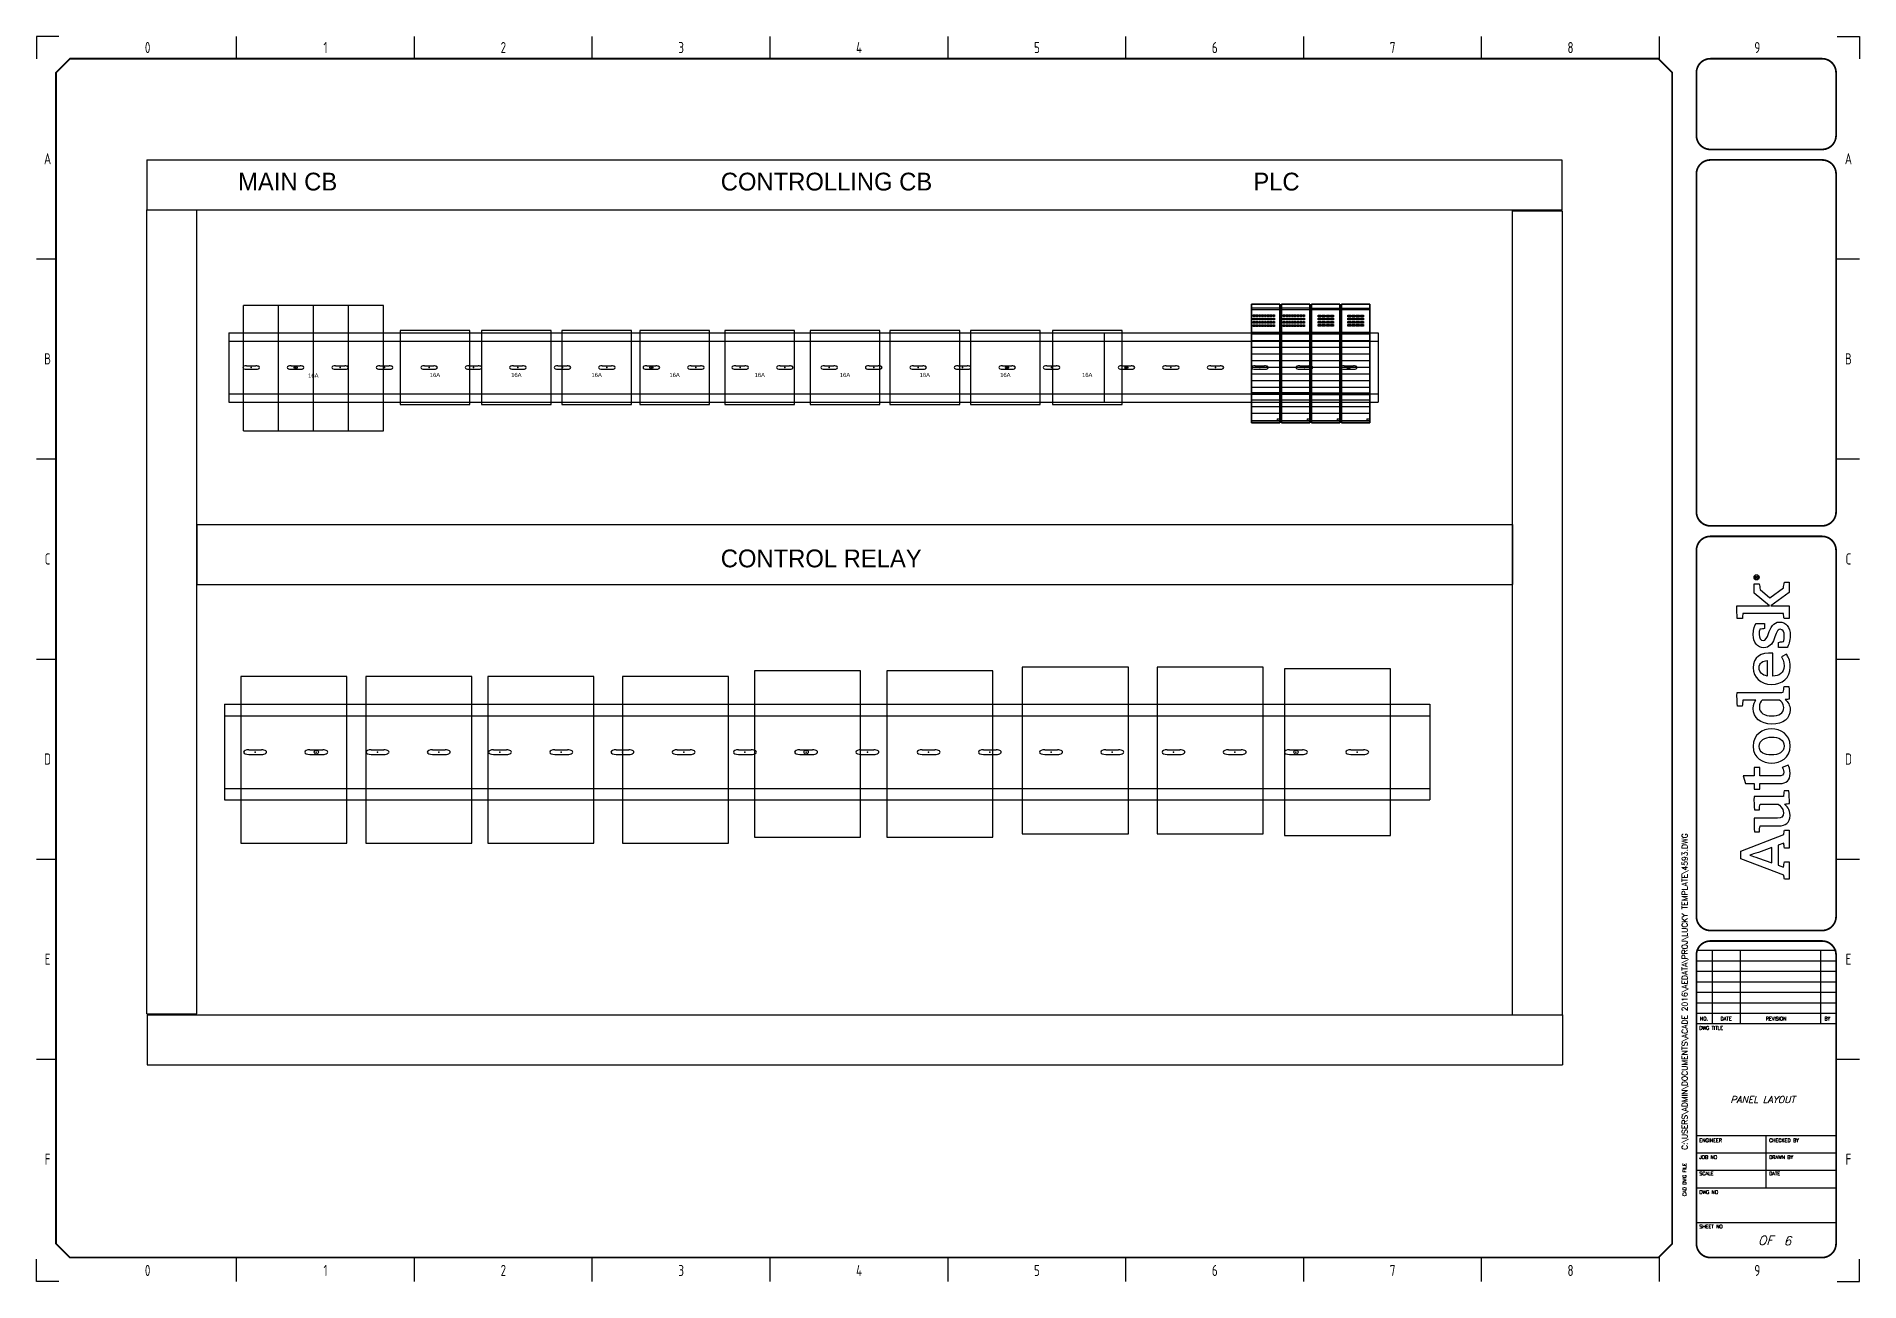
# Model space of a CAD drawing. Extents: x 5 to 926, y 5 to 285.
# Drawn here: x 5 to 415, y 5 to 285 of the extents above; entities that cross this region are included whole.
import ezdxf
from ezdxf.enums import TextEntityAlignment as Align

# ---------------------------------------------------------------- set-up
doc = ezdxf.new("R2010")
doc.units = 0
doc.header["$LTSCALE"] = 10
for name, color, linetype in [('LAYER_1', 160, 'Continuous'), ('PRTG', 130, 'Continuous'), ('PSYMS', 7, 'Continuous'), ('SYMS', 7, 'Continuous'), ('TITLE', 7, 'Continuous'), ('Title blocks', 7, 'Continuous')]:
    doc.layers.add(name, color=color, linetype=linetype)
doc.styles.add('ISO8', font='ISO8.shx', dxfattribs={"width": 0.8})
doc.styles.add('ITALIC', font='ITALIC')
doc.styles.add('SIMPLEX', font='simplex')
doc.styles.add('WD', font='txt')

msp = doc.modelspace()

# ---------------------------------------------------------------- texts
at = {"layer": 'PSYMS', "char_height": 4, "attachment_point": 1}
for s, insert in [('{\\C1;MAIN CB}', (50.35, 254.36)), ('{\\C1;CONTROLLING CB}', (158.9, 254.36)), ('{\\C1;PLC}', (278.67, 254.36)), ('{\\C240;\\c2367469;CONTROL RELAY}', (158.9, 169.62))]:
    msp.add_mtext_dynamic_manual_height_columns(s, width=185.1437, gutter_width=12.5, heights=[0], dxfattribs=dict(at, insert=insert))

# ---------------------------------------------------------------- blocks, each defined once
blk = doc.blocks.new('AI9-BLK2')
at = {"layer": 'LAYER_1', "color": 7}
blk.add_circle((0, 0), 2.03, dxfattribs=at)
blk.add_open_spline([(1.7, 0), (1.7, -1), (1, -1.8), (0, -1.8), (-1, -1.8), (-1.7, -1), (-1.7, 0), (-1.7, 1), (-1, 1.8), (0, 1.8), (1, 1.8), (1.7, 1), (1.7, 0)], degree=3, knots=[0, 0, 0, 0, 1, 1, 1, 2, 2, 2, 3, 3, 3, 4, 4, 4, 4], dxfattribs=at)
blk = doc.blocks.new('AI9-BLK1')
at = {"layer": 'LAYER_1', "color": 7}
for points, knots in [([(0.7, -1.1), (0.7, -1.1), (0.2, -0.4), (0.2, -0.4), (0.1, -0.2), (0, -0.2), (-0.1, -0.1), (0.3, 0), (0.5, 0.2), (0.5, 0.5), (0.5, 0.8), (0.3, 1.1), (-0.2, 1.1), (-0.2, 1.1), (-0.8, 1.1), (-0.8, 1.1), (-0.8, 1.1), (-0.8, -1.1), (-0.8, -1.1), (-0.8, -1.1), (-0.5, -1.1), (-0.5, -1.1), (-0.5, -1.1), (-0.5, -0.1), (-0.5, -0.1), (-0.4, -0.1), (-0.3, -0.2), (-0.2, -0.3), (-0.2, -0.3), (0.3, -1.1), (0.3, -1.1), (0.3, -1.1), (0.7, -1.1), (0.7, -1.1)], [0, 0, 0, 0, 1, 1, 1, 2, 2, 2, 3, 3, 3, 4, 4, 4, 5, 5, 5, 6, 6, 6, 7, 7, 7, 8, 8, 8, 9, 9, 9, 10, 10, 10, 11, 11, 11, 11]), ([(0.2, 0.5), (0.2, 0.2), (-0.1, 0.1), (-0.3, 0.1), (-0.3, 0.1), (-0.5, 0.1), (-0.5, 0.1), (-0.5, 0.1), (-0.5, 0.8), (-0.5, 0.8), (-0.5, 0.8), (-0.2, 0.8), (-0.2, 0.8), (0.1, 0.8), (0.2, 0.7), (0.2, 0.5)], [0, 0, 0, 0, 1, 1, 1, 2, 2, 2, 3, 3, 3, 4, 4, 4, 5, 5, 5, 5])]:
    blk.add_open_spline(points, degree=3, knots=knots, dxfattribs=at)
blk = doc.blocks.new('LOGO')
for points, knots in [([(35.2, 4.3), (35.2, 4.3), (22.1, 38.1), (22.1, 38.1), (22.1, 38.1), (16.1, 38.1), (16.1, 38.1), (16.1, 38.1), (3.2, 4.3), (3.2, 4.3), (2.2, 4.2), (0.9, 4), (0, 3.7), (0, 3.7), (0, 0), (0, 0), (0, 0), (13.7, 0), (13.7, 0), (13.7, 0), (13.7, 3.7), (13.7, 3.7), (12.4, 4), (10.9, 4.3), (9.5, 4.4), (9.5, 4.4), (11.1, 8.8), (11.1, 8.8), (11.1, 8.8), (26.8, 8.8), (26.8, 8.8), (26.8, 8.8), (28.4, 4.3), (28.4, 4.3), (27, 4.2), (25.8, 4), (24.5, 3.7), (24.5, 3.7), (24.5, 0), (24.5, 0), (24.5, 0), (38.7, 0), (38.7, 0), (38.7, 0), (38.7, 3.7), (38.7, 3.7), (37.9, 3.9), (36, 4.3), (35.2, 4.3)], [0, 0, 0, 0, 1, 1, 1, 2, 2, 2, 3, 3, 3, 4, 4, 4, 5, 5, 5, 6, 6, 6, 7, 7, 7, 8, 8, 8, 9, 9, 9, 10, 10, 10, 11, 11, 11, 12, 12, 12, 13, 13, 13, 14, 14, 14, 15, 15, 15, 16, 16, 16, 16]), ([(12.8, 13.8), (12.8, 13.8), (16.6, 24.3), (16.6, 24.3), (17.8, 27.5), (18.2, 28.8), (18.8, 30.9), (18.8, 30.9), (18.9, 30.9), (18.9, 30.9), (19.6, 28.9), (20, 27.5), (21.1, 24.3), (21.1, 24.3), (24.9, 13.8), (24.9, 13.8), (24.9, 13.8), (12.8, 13.8), (12.8, 13.8)], [0, 0, 0, 0, 1, 1, 1, 2, 2, 2, 3, 3, 3, 4, 4, 4, 5, 5, 5, 6, 6, 6, 6]), ([(70.8, 23.1), (70.8, 23.1), (70.8, 27.7), (70.8, 27.7), (70.8, 27.7), (75.3, 27.7), (75.3, 27.7), (75.3, 27.7), (75.3, 34.3), (75.3, 34.3), (75.3, 34.3), (81.3, 36.2), (81.3, 36.2), (81.3, 36.2), (81.3, 27.7), (81.3, 27.7), (81.3, 27.7), (88, 27.7), (88, 27.7), (88, 27.7), (88, 23.1), (88, 23.1), (88, 23.1), (81.3, 23.1), (81.3, 23.1), (81.3, 23.1), (81.3, 8.4), (81.3, 8.4), (81.3, 5.6), (82.1, 4.3), (84.3, 4.3), (86, 4.3), (87.5, 5.1), (88, 5.5), (88, 5.5), (89.7, 0.9), (89.7, 0.9), (88.7, 0.3), (86.5, -0.7), (83.2, -0.7), (77.6, -0.7), (75.3, 2.4), (75.3, 7.4), (75.3, 7.4), (75.3, 23.1), (75.3, 23.1), (75.3, 23.1), (70.8, 23.1), (70.8, 23.1)], [0, 0, 0, 0, 1, 1, 1, 2, 2, 2, 3, 3, 3, 4, 4, 4, 5, 5, 5, 6, 6, 6, 7, 7, 7, 8, 8, 8, 9, 9, 9, 10, 10, 10, 11, 11, 11, 12, 12, 12, 13, 13, 13, 14, 14, 14, 15, 15, 15, 16, 16, 16, 16]), ([(147.1, 4.7), (147.1, 5.4), (147, 6.1), (147, 6.9), (147, 6.9), (147, 41.1), (147, 41.1), (143.4, 41.2), (139.3, 41), (136.1, 40.7), (136.1, 40.7), (136.1, 37), (136.1, 37), (137.7, 36.8), (139.6, 36.6), (141, 36.4), (141, 36.4), (141, 36.4), (141, 36.4), (141, 36.4), (141, 26.2), (141, 26.2), (140, 27.1), (138, 28.4), (134.3, 28.4), (127.3, 28.4), (122, 22.6), (122, 13.8), (122, 4.5), (126.6, -0.7), (133.4, -0.7), (137.1, -0.7), (139.6, 1.1), (141.3, 3.1), (141.3, 2.1), (141.6, 0.6), (141.8, 0), (145.2, -0.2), (148.7, 0.1), (151.7, 0.4), (151.7, 0.4), (151.7, 4.1), (151.7, 4.1), (150.2, 4.2), (148.4, 4.5), (147.1, 4.7)], [0, 0, 0, 0, 1, 1, 1, 2, 2, 2, 3, 3, 3, 4, 4, 4, 5, 5, 5, 6, 6, 6, 7, 7, 7, 8, 8, 8, 9, 9, 9, 10, 10, 10, 11, 11, 11, 12, 12, 12, 13, 13, 13, 14, 14, 14, 15, 15, 15, 15]), ([(229.4, 4.6), (229.4, 4.6), (221.5, 15.2), (221.5, 15.2), (221.5, 15.2), (228, 23), (228, 23), (229.4, 23.1), (231.3, 23.3), (232.4, 23.6), (232.4, 23.6), (232.4, 27.7), (232.4, 27.7), (232.4, 27.7), (225, 27.7), (225, 27.7), (225, 27.7), (215.2, 15.6), (215.2, 15.6), (215.2, 15.6), (215.2, 41.2), (215.2, 41.2), (211.8, 41.3), (208.2, 41.2), (205.1, 40.9), (205.1, 40.9), (205.1, 36.9), (205.1, 36.9), (206.5, 36.8), (208, 36.6), (209.1, 36.5), (209.1, 36.5), (209.1, 4.5), (209.1, 4.5), (207.8, 4.4), (206.3, 4.2), (205.1, 4), (205.1, 4), (205.1, 0), (205.1, 0), (205.1, 0), (215.2, 0), (215.2, 0), (215.2, 0), (215.2, 14.5), (215.2, 14.5), (215.2, 14.5), (225.6, 0), (225.6, 0), (225.6, 0), (233.7, 0), (233.7, 0), (233.7, 0), (233.7, 3.8), (233.7, 3.8), (232.2, 4.2), (230.6, 4.4), (229.4, 4.6)], [0, 0, 0, 0, 1, 1, 1, 2, 2, 2, 3, 3, 3, 4, 4, 4, 5, 5, 5, 6, 6, 6, 7, 7, 7, 8, 8, 8, 9, 9, 9, 10, 10, 10, 11, 11, 11, 12, 12, 12, 13, 13, 13, 14, 14, 14, 15, 15, 15, 16, 16, 16, 17, 17, 17, 18, 18, 18, 19, 19, 19, 19]), ([(59.7, -0.1), (59.5, 0.6), (59.2, 2.6), (59.1, 3.8), (57.8, 2), (54.9, -0.7), (50.2, -0.7), (44.2, -0.7), (42, 3.1), (42, 8.1), (42, 8.1), (42, 22.9), (42, 22.9), (40.6, 23.2), (38.8, 23.4), (37.3, 23.5), (37.3, 23.5), (37.3, 27.3), (37.3, 27.3), (40.3, 27.6), (44.4, 27.8), (48, 27.6), (48, 27.6), (48, 9.3), (48, 9.3), (48, 6.2), (49.1, 4.5), (52.3, 4.5), (55.8, 4.5), (58.4, 7.9), (59, 8.6), (59, 8.6), (59, 23), (59, 23), (57.8, 23.2), (56, 23.4), (54.6, 23.5), (54.6, 23.5), (54.6, 27.3), (54.6, 27.3), (57.6, 27.7), (61.5, 27.8), (65, 27.7), (65, 27.7), (65, 4.6), (65, 4.6), (66.3, 4.4), (68.1, 4.2), (69.6, 4.1), (69.6, 4.1), (69.6, 0.3), (69.6, 0.3), (66.7, 0), (63, -0.2), (59.7, -0.1)], [0, 0, 0, 0, 1, 1, 1, 2, 2, 2, 3, 3, 3, 4, 4, 4, 5, 5, 5, 6, 6, 6, 7, 7, 7, 8, 8, 8, 9, 9, 9, 10, 10, 10, 11, 11, 11, 12, 12, 12, 13, 13, 13, 14, 14, 14, 15, 15, 15, 16, 16, 16, 17, 17, 17, 18, 18, 18, 18]), ([(104.8, -0.7), (95.2, -0.7), (91.4, 7), (91.4, 13.8), (91.4, 20.6), (95.1, 28.4), (104.6, 28.4), (114.1, 28.4), (118.3, 20.8), (118.3, 14), (118.3, 7.2), (114.2, -0.7), (104.8, -0.7)], [0, 0, 0, 0, 1, 1, 1, 2, 2, 2, 3, 3, 3, 4, 4, 4, 4]), ([(104.5, 23.6), (99.6, 23.6), (97.8, 19.5), (97.8, 14), (97.8, 8.5), (99.9, 4.1), (104.8, 4.1), (109.8, 4.1), (111.8, 8.2), (111.8, 13.8), (111.8, 19.3), (109.5, 23.6), (104.5, 23.6)], [0, 0, 0, 0, 1, 1, 1, 2, 2, 2, 3, 3, 3, 4, 4, 4, 4]), ([(141, 7.6), (140.3, 6.7), (138.2, 4.3), (135, 4.3), (130.5, 4.3), (128.5, 8.1), (128.5, 13.8), (128.5, 19.6), (130.9, 23.5), (135.4, 23.5), (138.3, 23.5), (139.9, 22.3), (141, 21.3), (141, 21.3), (141, 7.6), (141, 7.6)], [0, 0, 0, 0, 1, 1, 1, 2, 2, 2, 3, 3, 3, 4, 4, 4, 5, 5, 5, 5]), ([(167.6, 4.1), (171.4, 4.1), (173.8, 5.5), (175, 6.2), (175, 6.2), (177.1, 2.1), (177.1, 2.1), (175.5, 1.1), (172.6, -0.7), (167.2, -0.7), (158.2, -0.7), (153.3, 5.5), (153.3, 14), (153.3, 22.5), (158.9, 28.4), (166.4, 28.4), (174.6, 28.4), (178.7, 22.5), (177.9, 12.9), (177.9, 12.9), (159.8, 12.9), (159.8, 12.9), (160, 7.9), (162.3, 4.1), (167.6, 4.1)], [0, 0, 0, 0, 1, 1, 1, 2, 2, 2, 3, 3, 3, 4, 4, 4, 5, 5, 5, 6, 6, 6, 7, 7, 7, 8, 8, 8, 8]), ([(172, 17.3), (171.9, 20.8), (170.4, 23.7), (166.3, 23.7), (162.6, 23.7), (160.6, 21.2), (159.9, 17.3), (159.9, 17.3), (172, 17.3), (172, 17.3)], [0, 0, 0, 0, 1, 1, 1, 2, 2, 2, 3, 3, 3, 3]), ([(193.3, 16.4), (190.2, 17.6), (187.8, 18.3), (187.8, 20.5), (187.8, 22.6), (189.9, 23.7), (192.6, 23.7), (194.1, 23.7), (195.6, 23.5), (196.8, 23.1), (196.9, 21.9), (197.1, 20.1), (197.3, 19.6), (197.3, 19.6), (201.3, 19.6), (201.3, 19.6), (201.3, 19.6), (201.3, 26.1), (201.3, 26.1), (200.2, 26.8), (197.1, 28.4), (192.4, 28.4), (186.5, 28.4), (182.2, 25), (182.2, 20.1), (182.2, 15.7), (184.9, 13.4), (189.1, 11.9), (193.4, 10.4), (196.7, 9.3), (196.7, 7.2), (196.7, 5.1), (195, 3.9), (191.4, 3.9), (189.9, 3.9), (188.1, 4.1), (187, 4.6), (186.9, 5.9), (186.6, 7.8), (186.3, 8.4), (186.3, 8.4), (182.3, 8.4), (182.3, 8.4), (182.3, 8.4), (182.3, 1.6), (182.3, 1.6), (182.3, 1.6), (182.3, 1.6), (182.3, 1.6), (184.1, 0.5), (187.5, -0.8), (191.8, -0.8), (198.3, -0.8), (202.4, 2.6), (202.4, 7.8), (202.4, 12.5), (197.8, 14.6), (193.3, 16.4)], [0, 0, 0, 0, 1, 1, 1, 2, 2, 2, 3, 3, 3, 4, 4, 4, 5, 5, 5, 6, 6, 6, 7, 7, 7, 8, 8, 8, 9, 9, 9, 10, 10, 10, 11, 11, 11, 12, 12, 12, 13, 13, 13, 14, 14, 14, 15, 15, 15, 16, 16, 16, 17, 17, 17, 18, 18, 18, 19, 19, 19, 19])]:
    blk.add_open_spline(points, degree=3, knots=knots)
for name, p in [('AI9-BLK2', (237.6, 25.7)), ('AI9-BLK1', (237.8, 25.7))]:
    blk.add_blockref(name, p)
blk = doc.blocks.new('Title_blocks_A3')
at = {"layer": 'TITLE'}
for p, q in [((372.89, 276.86), (372.89, 259.33)), ((378.32, 79.49), (409.72, 79.49)), ((381.85, 79.49), (381.85, 63)), ((388.13, 79.49), (388.13, 63)), ((406.19, 79.49), (406.19, 63)), ((378.32, 77.13), (409.72, 77.13)), ((378.32, 74.78), (409.72, 74.78)), ((378.32, 72.42), (409.72, 72.42)), ((378.32, 70.06), (409.72, 70.06)), ((378.32, 67.71), (409.72, 67.71)), ((378.32, 65.35), (409.72, 65.35)), ((378.32, 63), (409.72, 63)), ((372.89, 13.53), (372.89, 37.81)), ((378.32, 37.87), (409.72, 37.87)), ((394.02, 26.1), (394.02, 37.87)), ((378.32, 33.95), (409.72, 33.95)), ((378.32, 30.02), (409.72, 30.02)), ((378.32, 26.1), (409.72, 26.1)), ((378.32, 18.24), (409.72, 18.24))]:
    blk.add_line(p, q, dxfattribs=at)
at = {"layer": 'TITLE', "const_width": 0.392}
blk.add_lwpolyline([(372.89, 13.53), (372.89, 276.86), (369.75, 280), (12.53, 280), (9.39, 276.86), (9.39, 13.53), (12.53, 10.39), (369.75, 10.39)], close=True, dxfattribs=at)
for points in [[(381.46, 280, 0.414214), (378.32, 276.86, 0.414214)], [(409.72, 276.86, 0.414214), (406.58, 280, 0.414214)], [(378.32, 262.73, 0.414214), (381.46, 259.59, 0.414214)], [(406.58, 259.59, 0.414214), (409.72, 262.73, 0.414214)], [(381.46, 257.23, 0.414214), (378.32, 254.09, 0.414214)], [(409.72, 254.09, 0.414214), (406.58, 257.23, 0.414214)], [(378.32, 178.08, 0.414214), (381.46, 174.94, 0.414214)], [(406.58, 174.94, 0.414214), (409.72, 178.08, 0.414214)], [(381.46, 172.58, 0.414214), (378.32, 169.44, 0.414214)], [(409.72, 169.44, 0.414214), (406.58, 172.58, 0.414214)], [(378.32, 87.08, 0.414214), (381.46, 83.94, 0.414214)], [(406.58, 83.94, 0.414214), (409.72, 87.08, 0.414214)], [(381.46, 81.58, 0.414214), (378.32, 78.44, 0.414214)], [(409.72, 78.44, 0.414214), (406.58, 81.58, 0.414214)], [(378.32, 13.53, 0.414214), (381.46, 10.39, 0.414214)], [(406.58, 10.39, 0.414214), (409.72, 13.53, 0.414214)]]:
    blk.add_lwpolyline(points, format="xyb", dxfattribs=at)
for points in [[(406.58, 280), (381.46, 280)], [(378.32, 276.86), (378.32, 262.73)], [(409.72, 276.86), (409.72, 262.73)], [(406.58, 259.59), (381.46, 259.59)], [(378.32, 254.09), (378.32, 178.08)], [(406.58, 257.23), (381.46, 257.23)], [(409.72, 254.09), (409.72, 178.08)], [(381.46, 174.94), (406.58, 174.94)], [(381.46, 172.58), (406.58, 172.58)], [(381.46, 83.94), (406.58, 83.94)], [(378.32, 78.44), (378.32, 13.53)], [(381.46, 81.58), (406.58, 81.58)], [(409.72, 78.44), (409.72, 13.53)], [(381.46, 10.39), (406.58, 10.39)]]:
    blk.add_lwpolyline(points, dxfattribs=at)
at = {"layer": 'TITLE', "color": 7, "const_width": 0.392}
for points in [[(378.32, 169.44), (378.32, 87.08)], [(409.72, 169.44), (409.72, 87.08)]]:
    blk.add_lwpolyline(points, dxfattribs=at)
at = {"layer": 'Title blocks', "color": 7}
for p, q in [((50, 280), (50, 285)), ((90, 280), (90, 285)), ((130, 280), (130, 285)), ((170, 280), (170, 285)), ((250, 280), (250, 285)), ((290, 280), (290, 285)), ((330, 280), (330, 285)), ((370, 280), (370, 285)), ((5, 235), (9.39, 235)), ((410, 235), (415, 235)), ((5, 190), (9.39, 190)), ((410, 190), (415, 190)), ((5, 100), (9.39, 100)), ((410, 100), (415, 100)), ((5, 55), (9.39, 55)), ((410, 55), (415, 55)), ((50, 5), (50, 10.39)), ((90, 5), (90, 10.39)), ((130, 5), (130, 10.39)), ((170, 5), (170, 10.39)), ((250, 5), (250, 10.39)), ((290, 5), (290, 10.39)), ((330, 5), (330, 10.39)), ((370, 5), (370, 10.64))]:
    blk.add_line(p, q, dxfattribs=at)
at = {"layer": 'Title blocks', "color": 2}
for p, q in [((210, 280), (210, 285)), ((5, 145), (9.39, 145)), ((410, 145), (415, 145)), ((210, 5), (210, 10.39))]:
    blk.add_line(p, q, dxfattribs=at)
at = {"layer": 'Title blocks'}
for points in [[(10, 285), (5, 285), (5, 280)], [(410, 285), (415, 285), (415, 280)], [(10, 5), (5, 5), (5, 10)], [(410, 5), (415, 5), (415, 10)]]:
    blk.add_lwpolyline(points, dxfattribs=at)
at = {"xscale": 0.2857500000000073, "yscale": 0.2857500000000073, "zscale": 0.2857500000000073, "rotation": 90}
blk.add_blockref('LOGO', (399.19, 95.48), dxfattribs=at)
at = {"layer": 'TITLE', "color": 1, "style": 'SIMPLEX'}
for s, p in [('DWG TITLE', (378.97, 61.62)), ('ENGINEER', (378.97, 36.37)), ('CHECKED BY', (394.67, 36.37)), ('JOB NO', (378.97, 32.57)), ('DRAWN BY', (394.67, 32.57)), ('SCALE', (378.97, 28.91)), ('DATE', (394.67, 28.91)), ('DWG NO', (378.97, 24.72)), ('SHEET NO', (378.97, 17))]:
    blk.add_text(s, height=0.785, dxfattribs=at).set_placement(p)
at = {"layer": 'TITLE', "color": 1}
for s, height, style, p in [('NO.', 0.785, 'SIMPLEX', (380.02, 64.11)), ('DATE', 0.785, 'SIMPLEX', (384.99, 64.11)), ('REVISION', 0.785, 'SIMPLEX', (396.24, 64.11)), ('BY', 0.785, 'SIMPLEX', (407.76, 64.11)), ('OF', 2, 'ITALIC', (393.89, 14.25))]:
    blk.add_text(s, height=height, dxfattribs=dict(at, style=style)).set_placement(p, align=Align.MIDDLE)
at = {"layer": 'TITLE', "color": 1, "style": 'SIMPLEX'}
blk.add_text('CAD DWG FILE', height=0.7852, rotation=90, dxfattribs=at).set_placement((376.02, 24.2))
at = {"layer": 'TITLE', "color": 1, "style": 'ITALIC'}
for tag, height, p in [('TITLE#1', 1.5, (393.23, 52.79)), ('TITLE#2', 1.5, (393.23, 50.25)), ('TITLE#3', 1.5, (393.23, 47.71)), ('TITLE#4', 1.5, (393.23, 45.16)), ('DWG#', 2, (393.23, 20.38))]:
    blk.add_attdef(tag, text='', height=height, dxfattribs=at).set_placement(p, align=Align.CENTER)
at = {"layer": 'TITLE', "color": 1, "style": 'SIMPLEX'}
blk.add_attdef('CAD#', (376.32, 34.6), '', height=1.25, rotation=90, dxfattribs=at)
at = {"layer": 'TITLE', "color": 1}
for tag, p, height, style in [('ENGINEER', (381.68, 34.6), 1.25, 'ITALIC'), ('CHKDBY', (396.6, 34.6), 1.25, 'ITALIC'), ('JOB#', (384.53, 30.65), 1.25, 'SIMPLEX'), ('DRAWNBY', (397.48, 30.65), 1.25, 'ITALIC'), ('SCALE', (383.14, 26.88), 1.25, 'SIMPLEX'), ('DATE', (396.4, 26.88), 1.25, 'SIMPLEX'), ('SHTS', (397.95, 13.15), 2, 'ITALIC')]:
    blk.add_attdef(tag, p, '', height=height, dxfattribs=dict(at, style=style))
at = {"layer": 'TITLE', "color": 1, "style": 'ITALIC'}
blk.add_attdef('SH#', text='', height=2, dxfattribs=at).set_placement((389.77, 13.15), align=Align.RIGHT)
at = {"layer": 'TITLE', "color": 7, "flags": 9}
blk.add_attdef('WD_TB', (381.46, 10.39), '', height=1.57, dxfattribs=at)
at = {"layer": 'Title blocks', "style": 'ISO8', "width": 0.8}
for s, p in [('0', (30, 282.5)), ('1', (70, 282.5)), ('2', (110, 282.5)), ('3', (150, 282.5)), ('4', (190, 282.5)), ('5', (230, 282.5)), ('6', (270, 282.5)), ('7', (310, 282.5)), ('8', (350, 282.5)), ('9', (392, 282.5)), ('A', (7.5, 257.5)), ('A', (412.5, 257.5)), ('B', (7.5, 212.5)), ('B', (412.5, 212.5)), ('C', (7.5, 167.5)), ('C', (412.5, 167.5)), ('D', (7.5, 122.5)), ('D', (412.5, 122.5)), ('E', (7.5, 77.5)), ('E', (412.5, 77.5)), ('F', (7.5, 32.5)), ('F', (412.5, 32.5)), ('0', (30, 7.5)), ('1', (70, 7.5)), ('2', (110, 7.5)), ('3', (150, 7.5)), ('4', (190, 7.5)), ('5', (230, 7.5)), ('6', (270, 7.5)), ('7', (310, 7.5)), ('8', (350, 7.5)), ('9', (392, 7.5))]:
    blk.add_text(s, height=2.5, dxfattribs=at).set_placement(p, align=Align.MIDDLE)
blk = doc.blocks.new('ABIOC270')
for points in [[(0, 0.091), (0, 5.676)], [(0, 5.676), (0, 0.091)], [(1.359, 5.676), (1.359, 0.091), (0, 0.091)], [(0, 5.676), (0, 0.091), (1.359, 0.091)], [(0, 5.676), (1.359, 5.676)], [(1.359, 5.676), (0, 5.676)], [(1.359, 5.676), (0, 5.676)], [(0, 5.676), (1.359, 5.676)], [(1.359, 5.585), (1.359, 5.676), (0, 5.676)], [(0, 5.585), (0, 5.676), (1.359, 5.676)], [(0, 5.676), (0, 5.585)], [(0, 5.585), (0, 5.676)], [(1.359, 5.479), (0, 5.479)], [(1.359, 5.4), (0, 5.4)], [(0.998, 5.676), (0.361, 5.676)], [(0.998, 5.676), (0.361, 5.676)], [(0.998, 5.676), (0.361, 5.676)], [(0.998, 5.676), (0.361, 5.676)], [(0.998, 5.676), (0.361, 5.676)], [(0.998, 5.676), (0.361, 5.676)], [(0.998, 5.676), (0.361, 5.676)], [(0.998, 5.676), (0.361, 5.676)], [(0.998, 5.676), (0.361, 5.676)], [(0.998, 5.676), (0.361, 5.676)], [(0.998, 5.676), (0.361, 5.676)], [(0.361, 5.676), (0.361, 5.676), (0.361, 5.676), (0.362, 5.676), (0.363, 5.676), (0.364, 5.676), (0.365, 5.676), (0.367, 5.676), (0.368, 5.676), (0.37, 5.676), (0.372, 5.676), (0.374, 5.676), (0.377, 5.676), (0.379, 5.676), (0.382, 5.676), (0.385, 5.676), (0.388, 5.676), (0.392, 5.676), (0.395, 5.676), (0.399, 5.676), (0.403, 5.676), (0.407, 5.676), (0.411, 5.676), (0.415, 5.676), (0.419, 5.676), (0.424, 5.676), (0.428, 5.676), (0.433, 5.676), (0.437, 5.676), (0.442, 5.676), (0.446, 5.676), (0.451, 5.676), (0.456, 5.676), (0.461, 5.676)], [(0.985, 5.676), (0.374, 5.676)], [(0.899, 5.676), (0.461, 5.676)], [(0.899, 5.676), (0.903, 5.676), (0.908, 5.676), (0.913, 5.676), (0.917, 5.676), (0.922, 5.676), (0.926, 5.676), (0.931, 5.676), (0.936, 5.676), (0.94, 5.676), (0.944, 5.676), (0.948, 5.676), (0.952, 5.676), (0.956, 5.676), (0.96, 5.676), (0.964, 5.676), (0.967, 5.676), (0.971, 5.676), (0.974, 5.676), (0.977, 5.676), (0.98, 5.676), (0.982, 5.676), (0.985, 5.676), (0.987, 5.676), (0.989, 5.676), (0.991, 5.676), (0.993, 5.676), (0.994, 5.676), (0.995, 5.676), (0.996, 5.676), (0.997, 5.676), (0.998, 5.676), (0.998, 5.676)], [(1.359, 0.091), (1.359, 5.676)], [(1.359, 5.676), (1.359, 5.585)], [(0.312, 5.076), (0.312, 5.156), (0.462, 5.156), (0.462, 5.076), (0.312, 5.076), (0.312, 5.076)], [(0.312, 4.927), (0.312, 5.007), (0.462, 5.007), (0.462, 4.927), (0.312, 4.927), (0.312, 4.927)], [(0.312, 4.777), (0.312, 4.857), (0.462, 4.857), (0.462, 4.777), (0.312, 4.777), (0.312, 4.777)], [(0.312, 4.628), (0.312, 4.707), (0.462, 4.707), (0.462, 4.628), (0.312, 4.628), (0.312, 4.628)], [(0.512, 5.076), (0.512, 5.156), (0.661, 5.156), (0.661, 5.076), (0.512, 5.076), (0.512, 5.076)], [(0.512, 4.927), (0.512, 5.007), (0.661, 5.007), (0.661, 4.927), (0.512, 4.927), (0.512, 4.927)], [(0.512, 4.777), (0.512, 4.857), (0.661, 4.857), (0.661, 4.777), (0.512, 4.777), (0.512, 4.777)], [(0.512, 4.628), (0.512, 4.707), (0.661, 4.707), (0.661, 4.628), (0.512, 4.628), (0.512, 4.628)], [(0.711, 5.076), (0.711, 5.156), (0.861, 5.156), (0.861, 5.076), (0.711, 5.076), (0.711, 5.076)], [(0.711, 4.927), (0.711, 5.007), (0.861, 5.007), (0.861, 4.927), (0.711, 4.927), (0.711, 4.927)], [(0.711, 4.777), (0.711, 4.857), (0.861, 4.857), (0.861, 4.777), (0.711, 4.777), (0.711, 4.777)], [(0.711, 4.628), (0.711, 4.707), (0.861, 4.707), (0.861, 4.628), (0.711, 4.628), (0.711, 4.628)], [(0.91, 5.076), (0.91, 5.156), (1.06, 5.156), (1.06, 5.076), (0.91, 5.076), (0.91, 5.076)], [(0.91, 4.927), (0.91, 5.007), (1.06, 5.007), (1.06, 4.927), (0.91, 4.927), (0.91, 4.927)], [(0.91, 4.777), (0.91, 4.857), (1.06, 4.857), (1.06, 4.777), (0.91, 4.777), (0.91, 4.777)], [(0.91, 4.628), (0.91, 4.708), (1.06, 4.708), (1.06, 4.628), (0.91, 4.628), (0.91, 4.628)], [(1.359, 4.328), (0, 4.328)], [(0, 0.091), (0, 4.248)], [(1.359, 4.248), (0, 4.248)], [(1.359, 3.929), (0, 3.929)], [(1.359, 3.61), (0, 3.61)], [(1.222, 4.328), (1.222, 4.248)], [(1.359, 3.291), (0, 3.291)], [(1.359, 2.972), (0, 2.972)], [(1.359, 2.652), (0, 2.652)], [(1.359, 2.333), (0, 2.333)], [(1.359, 2.014), (0, 2.014)], [(1.359, 1.695), (0, 1.695)], [(1.359, 1.425), (0, 1.425)], [(1.359, 1.346), (0, 1.346)], [(1.359, 1.077), (0, 1.077)], [(1.359, 0.757), (0, 0.757)], [(1.359, 0.438), (0, 0.438)], [(1.359, 0.091), (0, 0.091)], [(0, 0.091), (1.359, 0.091)], [(1.222, 0.091), (0, 0.091)], [(0, 0.091), (1.359, 0.091)], [(1.359, 0.091), (1.359, 0), (0, 0)], [(1.359, 0.091), (0, 0.091)], [(0, 0.091), (0, 0), (1.359, 0)], [(0, 0), (0, 0.091)], [(0, 0.091), (0, 0)], [(1.359, 0), (0, 0)], [(0, 0), (1.359, 0)], [(0.998, 0), (0.361, 0)], [(0.998, 0), (0.361, 0)], [(0.998, 0), (0.361, 0)], [(0.998, 0), (0.361, 0)], [(0.998, 0), (0.361, 0)], [(0.998, 0), (0.361, 0)], [(0.998, 0), (0.361, 0)], [(0.998, 0), (0.361, 0)], [(0.998, 0), (0.361, 0)], [(0.998, 0), (0.361, 0)], [(0.998, 0), (0.361, 0)], [(0.461, 0), (0.456, 0), (0.451, 0), (0.446, 0), (0.442, 0), (0.437, 0), (0.433, 0), (0.428, 0), (0.424, 0), (0.419, 0), (0.415, 0), (0.411, 0), (0.407, 0), (0.403, 0), (0.399, 0), (0.395, 0), (0.392, 0), (0.388, 0), (0.385, 0), (0.382, 0), (0.379, 0), (0.377, 0), (0.374, 0), (0.372, 0), (0.37, 0), (0.368, 0), (0.367, 0), (0.365, 0), (0.364, 0), (0.363, 0), (0.362, 0), (0.361, 0), (0.361, 0), (0.361, 0)], [(0.985, 0), (0.374, 0)], [(0.899, 0), (0.461, 0)], [(0.998, 0), (0.998, 0), (0.997, 0), (0.996, 0), (0.995, 0), (0.994, 0), (0.993, 0), (0.991, 0), (0.989, 0), (0.987, 0), (0.985, 0), (0.982, 0), (0.98, 0), (0.977, 0), (0.974, 0), (0.971, 0), (0.967, 0), (0.964, 0), (0.96, 0), (0.956, 0), (0.952, 0), (0.948, 0), (0.944, 0), (0.94, 0), (0.936, 0), (0.931, 0), (0.926, 0), (0.922, 0), (0.917, 0), (0.913, 0), (0.908, 0), (0.903, 0), (0.899, 0)], [(1.222, 0.182), (1.222, 0.091)], [(1.222, 0.182), (1.359, 0.182)], [(1.334, 0.091), (1.333, 0.091), (1.333, 0.091), (1.332, 0.091), (1.331, 0.091), (1.33, 0.091), (1.329, 0.091), (1.327, 0.091), (1.325, 0.091), (1.323, 0.091), (1.321, 0.091), (1.319, 0.091), (1.316, 0.091), (1.314, 0.091), (1.311, 0.091), (1.308, 0.091), (1.305, 0.091), (1.302, 0.091), (1.299, 0.091), (1.296, 0.091), (1.293, 0.091), (1.29, 0.091), (1.287, 0.091), (1.284, 0.091), (1.28, 0.091), (1.277, 0.091), (1.274, 0.091), (1.271, 0.091), (1.269, 0.091), (1.266, 0.091), (1.263, 0.091), (1.261, 0.091), (1.259, 0.091), (1.256, 0.091), (1.254, 0.091), (1.253, 0.091), (1.251, 0.091), (1.249, 0.091), (1.248, 0.091), (1.247, 0.091), (1.247, 0.091), (1.246, 0.091), (1.246, 0.091)], [(1.246, 0.091), (1.246, 0.091), (1.247, 0.091), (1.247, 0.091), (1.248, 0.091), (1.249, 0.091), (1.251, 0.091), (1.253, 0.091), (1.254, 0.091), (1.256, 0.091), (1.259, 0.091), (1.261, 0.091), (1.263, 0.091), (1.266, 0.091), (1.269, 0.091), (1.271, 0.091), (1.274, 0.091), (1.277, 0.091), (1.28, 0.091), (1.284, 0.091), (1.287, 0.091), (1.29, 0.091), (1.293, 0.091), (1.296, 0.091), (1.299, 0.091), (1.302, 0.091), (1.305, 0.091), (1.308, 0.091), (1.311, 0.091), (1.314, 0.091), (1.316, 0.091), (1.319, 0.091), (1.321, 0.091), (1.323, 0.091), (1.325, 0.091), (1.327, 0.091), (1.329, 0.091), (1.33, 0.091), (1.331, 0.091), (1.332, 0.091), (1.333, 0.091), (1.333, 0.091), (1.334, 0.091)], [(1.359, 0), (1.359, 0.091)]]:
    blk.add_lwpolyline(points)
blk = doc.blocks.new('ABIOC300')
for points in [[(0, 0.091), (0, 5.675)], [(0, 5.675), (0, 0.091)], [(1.359, 5.675), (1.359, 0.091), (0, 0.091)], [(0, 5.675), (0, 0.091), (1.359, 0.091)], [(0, 5.675), (1.359, 5.675)], [(1.359, 5.675), (0, 5.675)], [(1.359, 5.675), (0, 5.675)], [(0, 5.675), (1.359, 5.675)], [(1.359, 5.585), (1.359, 5.675), (0, 5.675)], [(0, 5.585), (0, 5.675), (1.359, 5.675)], [(0, 5.675), (0, 5.585)], [(0, 5.585), (0, 5.675)], [(1.359, 5.479), (0, 5.479)], [(1.359, 5.399), (0, 5.399)], [(0.998, 5.675), (0.361, 5.675)], [(0.998, 5.675), (0.361, 5.675)], [(0.998, 5.675), (0.361, 5.675)], [(0.998, 5.675), (0.361, 5.675)], [(0.998, 5.675), (0.361, 5.675)], [(0.998, 5.675), (0.361, 5.675)], [(0.998, 5.675), (0.361, 5.675)], [(0.998, 5.675), (0.361, 5.675)], [(0.998, 5.675), (0.361, 5.675)], [(0.998, 5.675), (0.361, 5.675)], [(0.998, 5.675), (0.361, 5.675)], [(0.361, 5.675), (0.361, 5.675), (0.362, 5.675), (0.362, 5.675), (0.363, 5.675), (0.365, 5.675), (0.367, 5.675), (0.369, 5.675), (0.371, 5.675), (0.373, 5.675), (0.376, 5.675), (0.379, 5.675), (0.383, 5.675), (0.386, 5.675), (0.39, 5.675), (0.394, 5.675), (0.399, 5.675), (0.403, 5.675), (0.408, 5.675), (0.413, 5.675), (0.417, 5.675), (0.423, 5.675), (0.428, 5.675), (0.433, 5.675), (0.439, 5.675), (0.444, 5.675), (0.45, 5.675), (0.455, 5.675), (0.461, 5.675)], [(0.985, 5.675), (0.375, 5.675)], [(0.899, 5.675), (0.461, 5.675)], [(0.899, 5.675), (0.904, 5.675), (0.91, 5.675), (0.915, 5.675), (0.921, 5.675), (0.926, 5.675), (0.932, 5.675), (0.937, 5.675), (0.942, 5.675), (0.947, 5.675), (0.952, 5.675), (0.956, 5.675), (0.961, 5.675), (0.965, 5.675), (0.969, 5.675), (0.973, 5.675), (0.977, 5.675), (0.98, 5.675), (0.983, 5.675), (0.986, 5.675), (0.989, 5.675), (0.991, 5.675), (0.993, 5.675), (0.995, 5.675), (0.996, 5.675), (0.997, 5.675), (0.998, 5.675), (0.998, 5.675)], [(1.359, 0.091), (1.359, 5.675)], [(1.359, 5.675), (1.359, 5.585)], [(0.074, 5.162), (0.165, 5.162), (0.165, 5.082), (0.074, 5.082), (0.074, 5.162), (0.074, 5.162)], [(0.074, 5.002), (0.165, 5.002), (0.165, 4.922), (0.074, 4.922), (0.074, 5.002), (0.074, 5.002)], [(0.074, 4.841), (0.165, 4.841), (0.165, 4.762), (0.074, 4.762), (0.074, 4.841), (0.074, 4.841)], [(0.074, 4.681), (0.165, 4.681), (0.165, 4.601), (0.074, 4.601), (0.074, 4.681), (0.074, 4.681)], [(0.208, 5.162), (0.299, 5.162), (0.299, 5.082), (0.208, 5.082), (0.208, 5.162), (0.208, 5.162)], [(0.208, 5.002), (0.299, 5.002), (0.299, 4.922), (0.208, 4.922), (0.208, 5.002), (0.208, 5.002)], [(0.208, 4.841), (0.299, 4.841), (0.299, 4.762), (0.208, 4.762), (0.208, 4.841), (0.208, 4.841)], [(0.208, 4.681), (0.299, 4.681), (0.299, 4.601), (0.208, 4.601), (0.208, 4.681), (0.208, 4.681)], [(0.343, 5.162), (0.434, 5.162), (0.434, 5.082), (0.343, 5.082), (0.343, 5.162), (0.343, 5.162)], [(0.343, 5.002), (0.434, 5.002), (0.434, 4.922), (0.343, 4.922), (0.343, 5.002), (0.343, 5.002)], [(0.343, 4.841), (0.434, 4.841), (0.434, 4.762), (0.343, 4.762), (0.343, 4.841), (0.343, 4.841)], [(0.343, 4.681), (0.434, 4.681), (0.434, 4.601), (0.343, 4.601), (0.343, 4.681), (0.343, 4.681)], [(0.477, 5.162), (0.568, 5.162), (0.568, 5.082), (0.477, 5.082), (0.477, 5.162), (0.477, 5.162)], [(0.477, 5.002), (0.568, 5.002), (0.568, 4.922), (0.477, 4.922), (0.477, 5.002), (0.477, 5.002)], [(0.477, 4.841), (0.568, 4.841), (0.568, 4.762), (0.477, 4.762), (0.477, 4.841), (0.477, 4.841)], [(0.477, 4.681), (0.568, 4.681), (0.568, 4.601), (0.477, 4.601), (0.477, 4.681), (0.477, 4.681)], [(0.612, 5.162), (0.702, 5.162), (0.702, 5.082), (0.612, 5.082), (0.612, 5.162), (0.612, 5.162)], [(0.612, 5.002), (0.702, 5.002), (0.702, 4.922), (0.612, 4.922), (0.612, 5.002), (0.612, 5.002)], [(0.612, 4.841), (0.702, 4.841), (0.702, 4.762), (0.612, 4.762), (0.612, 4.841), (0.612, 4.841)], [(0.612, 4.681), (0.702, 4.681), (0.702, 4.601), (0.612, 4.601), (0.612, 4.681), (0.612, 4.681)], [(0.746, 5.162), (0.837, 5.162), (0.837, 5.082), (0.746, 5.082), (0.746, 5.162), (0.746, 5.162)], [(0.746, 5.002), (0.837, 5.002), (0.837, 4.922), (0.746, 4.922), (0.746, 5.002), (0.746, 5.002)], [(0.746, 4.841), (0.837, 4.841), (0.837, 4.762), (0.746, 4.762), (0.746, 4.841), (0.746, 4.841)], [(0.746, 4.681), (0.837, 4.681), (0.837, 4.601), (0.746, 4.601), (0.746, 4.681), (0.746, 4.681)], [(0.88, 5.162), (0.971, 5.162), (0.971, 5.082), (0.88, 5.082), (0.88, 5.162), (0.88, 5.162)], [(0.88, 5.002), (0.971, 5.002), (0.971, 4.922), (0.88, 4.922), (0.88, 5.002), (0.88, 5.002)], [(0.88, 4.841), (0.971, 4.841), (0.971, 4.762), (0.88, 4.762), (0.88, 4.841), (0.88, 4.841)], [(0.88, 4.681), (0.971, 4.681), (0.971, 4.601), (0.88, 4.601), (0.88, 4.681), (0.88, 4.681)], [(1.015, 5.162), (1.106, 5.162), (1.106, 5.082), (1.015, 5.082), (1.015, 5.162), (1.015, 5.162)], [(1.015, 5.002), (1.106, 5.002), (1.106, 4.922), (1.015, 4.922), (1.015, 5.002), (1.015, 5.002)], [(1.015, 4.841), (1.106, 4.841), (1.106, 4.762), (1.015, 4.762), (1.015, 4.841), (1.015, 4.841)], [(1.015, 4.681), (1.106, 4.681), (1.106, 4.601), (1.015, 4.601), (1.015, 4.681), (1.015, 4.681)], [(1.359, 4.328), (0, 4.328)], [(0, 0.091), (0, 4.248)], [(1.359, 4.248), (0, 4.248)], [(1.359, 3.929), (0, 3.929)], [(1.359, 3.61), (0, 3.61)], [(1.222, 4.328), (1.222, 4.248)], [(1.359, 3.29), (0, 3.29)], [(1.359, 2.971), (0, 2.971)], [(1.359, 2.652), (0, 2.652)], [(1.359, 2.333), (0, 2.333)], [(1.359, 2.014), (0, 2.014)], [(1.359, 1.694), (0, 1.694)], [(1.359, 1.425), (0, 1.425)], [(1.359, 1.345), (0, 1.345)], [(1.359, 1.076), (0, 1.076)], [(1.359, 0.757), (0, 0.757)], [(1.359, 0.438), (0, 0.438)], [(1.222, 0.091), (0, 0.091)], [(1.359, 0.091), (0, 0.091)], [(0, 0.091), (1.359, 0.091)], [(0, 0.091), (1.359, 0.091)], [(1.359, 0.091), (1.359, 0), (0, 0)], [(1.359, 0.091), (0, 0.091)], [(0, 0.091), (0, 0), (1.359, 0)], [(0, 0), (0, 0.091)], [(0, 0.091), (0, 0)], [(1.359, 0), (0, 0)], [(0, 0), (1.359, 0)], [(0.998, 0), (0.361, 0)], [(0.998, 0), (0.361, 0)], [(0.998, 0), (0.361, 0)], [(0.998, 0), (0.361, 0)], [(0.998, 0), (0.361, 0)], [(0.998, 0), (0.361, 0)], [(0.998, 0), (0.361, 0)], [(0.998, 0), (0.361, 0)], [(0.998, 0), (0.361, 0)], [(0.998, 0), (0.361, 0)], [(0.998, 0), (0.361, 0)], [(0.461, 0), (0.455, 0), (0.45, 0), (0.444, 0), (0.439, 0), (0.433, 0), (0.428, 0), (0.423, 0), (0.417, 0), (0.413, 0), (0.408, 0), (0.403, 0), (0.399, 0), (0.394, 0), (0.39, 0), (0.386, 0), (0.383, 0), (0.379, 0), (0.376, 0), (0.373, 0), (0.371, 0), (0.369, 0), (0.367, 0), (0.365, 0), (0.363, 0), (0.362, 0), (0.362, 0), (0.361, 0), (0.361, 0)], [(0.985, 0), (0.375, 0)], [(0.899, 0), (0.461, 0)], [(0.998, 0), (0.998, 0), (0.997, 0), (0.996, 0), (0.995, 0), (0.993, 0), (0.991, 0), (0.989, 0), (0.986, 0), (0.983, 0), (0.98, 0), (0.977, 0), (0.973, 0), (0.969, 0), (0.965, 0), (0.961, 0), (0.956, 0), (0.952, 0), (0.947, 0), (0.942, 0), (0.937, 0), (0.932, 0), (0.926, 0), (0.921, 0), (0.915, 0), (0.91, 0), (0.904, 0), (0.899, 0)], [(1.222, 0.181), (1.222, 0.091)], [(1.222, 0.181), (1.359, 0.181)], [(1.334, 0.091), (1.334, 0.091), (1.333, 0.091), (1.333, 0.091), (1.332, 0.091), (1.33, 0.091), (1.329, 0.091), (1.327, 0.091), (1.325, 0.091), (1.322, 0.091), (1.32, 0.091), (1.317, 0.091), (1.314, 0.091), (1.311, 0.091), (1.308, 0.091), (1.304, 0.091), (1.301, 0.091), (1.297, 0.091), (1.293, 0.091), (1.29, 0.091), (1.286, 0.091), (1.283, 0.091), (1.279, 0.091), (1.275, 0.091), (1.272, 0.091), (1.269, 0.091), (1.266, 0.091), (1.263, 0.091), (1.26, 0.091), (1.257, 0.091), (1.255, 0.091), (1.253, 0.091), (1.251, 0.091), (1.249, 0.091), (1.248, 0.091), (1.247, 0.091), (1.246, 0.091), (1.246, 0.091)], [(1.246, 0.091), (1.246, 0.091), (1.247, 0.091), (1.248, 0.091), (1.249, 0.091), (1.251, 0.091), (1.253, 0.091), (1.255, 0.091), (1.257, 0.091), (1.26, 0.091), (1.263, 0.091), (1.266, 0.091), (1.269, 0.091), (1.272, 0.091), (1.275, 0.091), (1.279, 0.091), (1.283, 0.091), (1.286, 0.091), (1.29, 0.091), (1.293, 0.091), (1.297, 0.091), (1.301, 0.091), (1.304, 0.091), (1.308, 0.091), (1.311, 0.091), (1.314, 0.091), (1.317, 0.091), (1.32, 0.091), (1.322, 0.091), (1.325, 0.091), (1.327, 0.091), (1.329, 0.091), (1.33, 0.091), (1.332, 0.091), (1.333, 0.091), (1.333, 0.091), (1.334, 0.091), (1.334, 0.091)], [(1.359, 0), (1.359, 0.091)]]:
    blk.add_lwpolyline(points)
blk = doc.blocks.new('ABBCR95_106')
for p, q in [((0, -1.870075), (0, 1.870075)), ((1.043305, 1.870075), (0, 1.870075)), ((1.043305, -1.870075), (1.043305, 1.870075)), ((2.08661, 1.870075), (1.043305, 1.870075)), ((2.08661, -1.870075), (2.08661, 1.870075)), ((3.129915, 1.870075), (2.08661, 1.870075)), ((3.129915, -1.870075), (3.129915, 1.870075)), ((4.17322, 1.870075), (3.129915, 1.870075)), ((4.17322, -1.870075), (4.17322, 1.870075)), ((0, -1.870075), (1.043305, -1.870075)), ((1.043305, -1.870075), (2.08661, -1.870075)), ((2.08661, -1.870075), (3.129915, -1.870075)), ((3.129915, -1.870075), (4.17322, -1.870075))]:
    blk.add_line(p, q)
blk = doc.blocks.new('ABBCB53_56')
blk.add_lwpolyline([(0, 0), (2.078736, 0), (2.078736, 2.20472), (0, 2.20472)], close=True)
blk = doc.blocks.new('HDIN53B4')
for p, q in [((0, 7.81), (196.85, 7.81)), ((0, 7.81), (0, -7.81)), ((196.85, 7.81), (196.85, -7.81)), ((0, 5.94), (196.85, 5.94)), ((3.96, 0.39), (6.04, 0.39)), ((13.96, 0.39), (16.04, 0.39)), ((23.96, 0.39), (26.04, 0.39)), ((33.96, 0.39), (36.04, 0.39)), ((43.96, 0.39), (46.04, 0.39)), ((53.96, 0.39), (56.04, 0.39)), ((63.96, 0.39), (66.04, 0.39)), ((73.96, 0.39), (76.04, 0.39)), ((83.96, 0.39), (86.04, 0.39)), ((93.96, 0.39), (96.04, 0.39)), ((103.96, 0.39), (106.04, 0.39)), ((113.96, 0.39), (116.04, 0.39)), ((123.96, 0.39), (126.04, 0.39)), ((133.96, 0.39), (136.04, 0.39)), ((143.96, 0.39), (146.04, 0.39)), ((153.96, 0.39), (156.04, 0.39)), ((163.96, 0.39), (166.04, 0.39)), ((173.96, 0.39), (176.04, 0.39)), ((183.96, 0.39), (186.04, 0.39)), ((3.96, -0.39), (6.04, -0.39)), ((13.96, -0.39), (16.04, -0.39)), ((23.96, -0.39), (26.04, -0.39)), ((33.96, -0.39), (36.04, -0.39)), ((43.96, -0.39), (46.04, -0.39)), ((53.96, -0.39), (56.04, -0.39)), ((63.96, -0.39), (66.04, -0.39)), ((73.96, -0.39), (76.04, -0.39)), ((83.96, -0.39), (86.04, -0.39)), ((93.96, -0.39), (96.04, -0.39)), ((103.96, -0.39), (106.04, -0.39)), ((113.96, -0.39), (116.04, -0.39)), ((123.96, -0.39), (126.04, -0.39)), ((133.96, -0.39), (136.04, -0.39)), ((143.96, -0.39), (146.04, -0.39)), ((153.96, -0.39), (156.04, -0.39)), ((163.96, -0.39), (166.04, -0.39)), ((173.96, -0.39), (176.04, -0.39)), ((183.96, -0.39), (186.04, -0.39)), ((0, -5.94), (196.85, -5.94)), ((0, -7.81), (196.85, -7.81))]:
    blk.add_line(p, q)
for centre in [(15, 0), (95, 0), (175, 0)]:
    blk.add_circle(centre, 0.34)
for centre, start_param, end_param in [((3.96, 0), 1.570796, 4.712386), ((6.04, 0), 4.712386, 7.853986), ((13.96, 0), 1.570796, 4.712386), ((16.04, 0), 4.712386, 7.853986), ((23.96, 0), 1.570796, 4.712386), ((26.04, 0), 4.712386, 7.853986), ((33.96, 0), 1.570796, 4.712386), ((36.04, 0), 4.712386, 7.853986), ((43.96, 0), 1.570796, 4.712386), ((46.04, 0), 4.712386, 7.853986), ((53.96, 0), 1.570796, 4.712386), ((56.04, 0), 4.712386, 7.853986), ((63.96, 0), 1.570796, 4.712386), ((66.04, 0), 4.712386, 7.853986), ((73.96, 0), 1.570796, 4.712386), ((76.04, 0), 4.712386, 7.853986), ((83.96, 0), 1.570796, 4.712386), ((86.04, 0), 4.712386, 7.853986), ((93.96, 0), 1.570796, 4.712386), ((96.04, 0), 4.712386, 7.853986), ((103.96, 0), 1.570796, 4.712386), ((106.04, 0), 4.712386, 7.853986), ((113.96, 0), 1.570796, 4.712386), ((116.04, 0), 4.712386, 7.853986), ((123.96, 0), 1.570796, 4.712386), ((126.04, 0), 4.712386, 7.853986), ((133.96, 0), 1.570796, 4.712386), ((136.04, 0), 4.712386, 7.853986), ((143.96, 0), 1.570796, 4.712386), ((146.04, 0), 4.712386, 7.853986), ((153.96, 0), 1.570796, 4.712386), ((156.04, 0), 4.712386, 7.853986), ((163.96, 0), 1.570796, 4.712386), ((166.04, 0), 4.712386, 7.853986), ((173.96, 0), 1.570796, 4.712386), ((176.04, 0), 4.712386, 7.853986), ((183.96, 0), 1.570796, 4.712386), ((186.04, 0), 4.712386, 7.853986)]:
    blk.add_ellipse(centre, major_axis=(0.834, 0), ratio=0.467644, start_param=start_param, end_param=end_param)
for p in [(5, 0), (15, 0), (25, 0), (35, 0), (45, 0), (55, 0), (65, 0), (75, 0), (85, 0), (95, 0), (105, 0), (115, 0), (125, 0), (135, 0), (145, 0), (155, 0), (165, 0), (175, 0), (185, 0)]:
    blk.add_point(p)
at = {"flags": 11}
for p in [(15, 0), (95, 0), (175, 0)]:
    blk.add_attdef('NC', text='', height=0.05, rotation=270, dxfattribs=at).set_placement(p, align=Align.MIDDLE)
blk = doc.blocks.new('HDIN5464')
for p, q in [((196.85, 7.81), (258.47, 7.81)), ((196.85, 7.81), (196.85, -7.81)), ((196.85, 5.94), (258.47, 5.94)), ((258.47, 7.81), (258.47, -7.81)), ((200.81, 0.39), (202.89, 0.39)), ((210.81, 0.39), (212.89, 0.39)), ((220.81, 0.39), (222.89, 0.39)), ((230.81, 0.39), (232.89, 0.39)), ((240.81, 0.39), (242.89, 0.39)), ((250.81, 0.39), (252.89, 0.39)), ((200.81, -0.39), (202.89, -0.39)), ((210.81, -0.39), (212.89, -0.39)), ((220.81, -0.39), (222.89, -0.39)), ((230.81, -0.39), (232.89, -0.39)), ((240.81, -0.39), (242.89, -0.39)), ((250.81, -0.39), (252.89, -0.39)), ((196.85, -5.94), (258.47, -5.94)), ((196.85, -7.81), (258.47, -7.81))]:
    blk.add_line(p, q)
for centre in [(201.85, 0), (251.85, 0)]:
    blk.add_circle(centre, 0.34)
for centre, start_param, end_param in [((200.81, 0), 1.570796, 4.712386), ((202.89, 0), 4.712386, 7.853986), ((210.81, 0), 1.570796, 4.712386), ((212.89, 0), 4.712386, 7.853986), ((220.81, 0), 1.570796, 4.712386), ((222.89, 0), 4.712386, 7.853986), ((230.81, 0), 1.570796, 4.712386), ((232.89, 0), 4.712386, 7.853986), ((240.81, 0), 1.570796, 4.712386), ((242.89, 0), 4.712386, 7.853986), ((250.81, 0), 1.570796, 4.712386), ((252.89, 0), 4.712386, 7.853986)]:
    blk.add_ellipse(centre, major_axis=(0.834, 0), ratio=0.467644, start_param=start_param, end_param=end_param)
for p in [(201.85, 0), (211.85, 0), (221.85, 0), (231.85, 0), (241.85, 0), (251.85, 0)]:
    blk.add_point(p)
at = {"flags": 11}
for p in [(201.85, 0), (251.85, 0)]:
    blk.add_attdef('NC', text='', height=0.05, rotation=270, dxfattribs=at).set_placement(p, align=Align.MIDDLE)
blk = doc.blocks.new('ABCR700-PH2')
blk.add_lwpolyline([(0, -1.766), (2.25, -1.766), (2.25, 1.766), (0, 1.766)], close=True)
blk = doc.blocks.new('HDIN557A')
for p, q in [((0, 5.625), (318.2476, 5.625)), ((0, 5.625), (0, -5.625)), ((318.2476, 5.625), (318.2476, -5.625)), ((0, -5.625), (318.2476, -5.625))]:
    blk.add_line(p, q)
blk = doc.blocks.new('VDIN55A1')
for p, q in [((-5.63, 0), (-5.63, 180.84)), ((-5.63, 180.84), (5.62, 180.84)), ((5.62, 0), (5.62, 180.84)), ((-5.63, 0), (5.62, 0))]:
    blk.add_line(p, q)
blk = doc.blocks.new('HDIN5625')
for p, q in [((0, 6.75), (295.8731, 6.75)), ((0, 6.75), (0, -6.75)), ((295.8731, 6.75), (295.8731, -6.75)), ((0, -6.75), (295.8731, -6.75))]:
    blk.add_line(p, q)

# ---------------------------------------------------------------- block references
at = {"layer": 'PSYMS'}
for name, p in [('HDIN557A', (29.82, 251.65)), ('VDIN55A1', (35.44, 65.19)), ('VDIN55A1', (342.56, 64.97)), ('HDIN53B4', (48.29, 210.55)), ('HDIN5464', (48.29, 210.55)), ('HDIN5625', (41.07, 168.47)), ('HDIN557A', (29.92, 59.35))]:
    msp.add_blockref(name, p, dxfattribs=at)
ref = msp.add_blockref('ABBCR95_106', (51.53, 210.39), dxfattribs=dict(at, xscale=7.544582265436208, yscale=7.544582265436208, zscale=7.544582265436208))
ref.add_attrib('RATING1', '16A', dxfattribs={"layer": 'PRTG', "height": 0.943, "style": 'WD', "flags": 8}).set_placement((67.27, 208.27), align=Align.CENTER)
for name, p, xscale, yscale, zscale in [('ABIOC300', (278.27, 198.13), 4.697278550179797, 4.697278550179797, 4.697278550179797), ('ABIOC300', (285, 198.13), 4.697278550179797, 4.697278550179797, 4.697278550179797), ('ABIOC270', (291.75, 198.12), 4.697278550179797, 4.697278550179797, 4.697278550179797), ('ABIOC270', (298.48, 198.12), 4.697278550179797, 4.697278550179797, 4.697278550179797), ('ABCR700-PH2', (50.96, 122.34), 10.60532804334209, 10.60532804334209, 10.60532804334209), ('ABCR700-PH2', (79.05, 122.34), 10.60532804334209, 10.60532804334209, 10.60532804334209), ('ABCR700-PH2', (106.49, 122.34), 10.60532804334209, 10.60532804334209, 10.60532804334209), ('ABCR700-PH2', (136.79, 122.34), 10.60532804334209, 10.60532804334209, 10.60532804334209), ('ABCR700-PH2', (166.47, 123.64), 10.60532804334209, 10.60532804334209, 10.60532804334209), ('ABCR700-PH2', (196.21, 123.64), 10.60532804334209, 10.60532804334209, 10.60532804334209), ('ABCR700-PH2', (226.7, 124.44), 10.60532804334209, 10.60532804334209, 10.60532804334209), ('ABCR700-PH2', (257.01, 124.44), 10.60532804334209, 10.60532804334209, 10.60532804334209), ('ABCR700-PH2', (285.67, 124.06), 10.60532804334209, 10.60532804334209, 10.60532804334209), ('HDIN53B4', (47.28, 124.06), 1.377004186662134, 1.377004186662134, 1.377004186662134)]:
    msp.add_blockref(name, p, dxfattribs=dict(at, xscale=xscale, yscale=yscale, zscale=zscale))
ref = msp.add_blockref('ABBCB53_56', (86.78, 202.21), dxfattribs=dict(at, xscale=7.544582265436208, yscale=7.544582265436208, zscale=7.544582265436208))
ref.add_attrib('RATING1', '16A', dxfattribs={"layer": 'PRTG', "height": 0.943, "style": 'WD', "flags": 8}).set_placement((94.62, 208.41), align=Align.CENTER)
ref = msp.add_blockref('ABBCB53_56', (105.09, 202.21), dxfattribs=dict(at, xscale=7.544582265436208, yscale=7.544582265436208, zscale=7.544582265436208))
ref.add_attrib('RATING1', '16A', dxfattribs={"layer": 'PRTG', "height": 0.943, "style": 'WD', "flags": 8}).set_placement((112.93, 208.41), align=Align.CENTER)
ref = msp.add_blockref('ABBCB53_56', (123.14, 202.21), dxfattribs=dict(at, xscale=7.544582265436208, yscale=7.544582265436208, zscale=7.544582265436208))
ref.add_attrib('RATING1', '16A', dxfattribs={"layer": 'PRTG', "height": 0.943, "style": 'WD', "flags": 8}).set_placement((130.98, 208.41), align=Align.CENTER)
ref = msp.add_blockref('ABBCB53_56', (140.67, 202.21), dxfattribs=dict(at, xscale=7.544582265436208, yscale=7.544582265436208, zscale=7.544582265436208))
ref.add_attrib('RATING1', '16A', dxfattribs={"layer": 'PRTG', "height": 0.943, "style": 'WD', "flags": 8}).set_placement((148.51, 208.41), align=Align.CENTER)
ref = msp.add_blockref('ABBCB53_56', (159.81, 202.21), dxfattribs=dict(at, xscale=7.544582265436208, yscale=7.544582265436208, zscale=7.544582265436208))
ref.add_attrib('RATING1', '16A', dxfattribs={"layer": 'PRTG', "height": 0.943, "style": 'WD', "flags": 8}).set_placement((167.66, 208.41), align=Align.CENTER)
ref = msp.add_blockref('ABBCB53_56', (179, 202.21), dxfattribs=dict(at, xscale=7.544582265436208, yscale=7.544582265436208, zscale=7.544582265436208))
ref.add_attrib('RATING1', '16A', dxfattribs={"layer": 'PRTG', "height": 0.943, "style": 'WD', "flags": 8}).set_placement((186.84, 208.41), align=Align.CENTER)
ref = msp.add_blockref('ABBCB53_56', (196.95, 202.21), dxfattribs=dict(at, xscale=7.544582265436208, yscale=7.544582265436208, zscale=7.544582265436208))
ref.add_attrib('RATING1', '16A', dxfattribs={"layer": 'PRTG', "height": 0.943, "style": 'WD', "flags": 8}).set_placement((204.79, 208.41), align=Align.CENTER)
ref = msp.add_blockref('ABBCB53_56', (215.06, 202.21), dxfattribs=dict(at, xscale=7.544582265436208, yscale=7.544582265436208, zscale=7.544582265436208))
ref.add_attrib('RATING1', '16A', dxfattribs={"layer": 'PRTG', "height": 0.943, "style": 'WD', "flags": 8}).set_placement((222.9, 208.41), align=Align.CENTER)
ref = msp.add_blockref('ABBCB53_56', (233.47, 202.21), dxfattribs=dict(at, xscale=7.544582265436208, yscale=7.544582265436208, zscale=7.544582265436208))
ref.add_attrib('RATING1', '16A', dxfattribs={"layer": 'PRTG', "height": 0.943, "style": 'WD', "flags": 8}).set_placement((241.31, 208.41), align=Align.CENTER)
at = {"layer": 'SYMS'}
ref = msp.add_blockref('Title_blocks_A3', (0, 0), dxfattribs=at)
ref.add_attrib('CAD#', 'C:\\USERS\\ADMIN\\DOCUMENTS\\ACADE 2016\\AEDATA\\PROJ\\LUCKY TEMPLATE\\4593.DWG', (376.32, 34.6), dxfattribs={"layer": 'TITLE', "color": 1, "height": 1.25, "rotation": 90, "style": 'SIMPLEX'})
ref.add_attrib('TITLE#4', 'PANEL LAYOUT', dxfattribs={"layer": 'TITLE', "color": 1, "height": 1.5, "style": 'ITALIC'}).set_placement((393.23, 45.16), align=Align.CENTER)
ref.add_attrib('SHTS', '6', (397.95, 13.15), dxfattribs={"layer": 'TITLE', "color": 1, "height": 2, "style": 'ITALIC'})

msp.set_redraw_order([(e.dxf.handle, doc.entitydb.next_handle()) for e in msp.query("TEXT MTEXT ATTDEF DIMENSION ARC_DIMENSION")])  # texts and dimensions are drawn at this point

doc.saveas('drawing.dxf')
